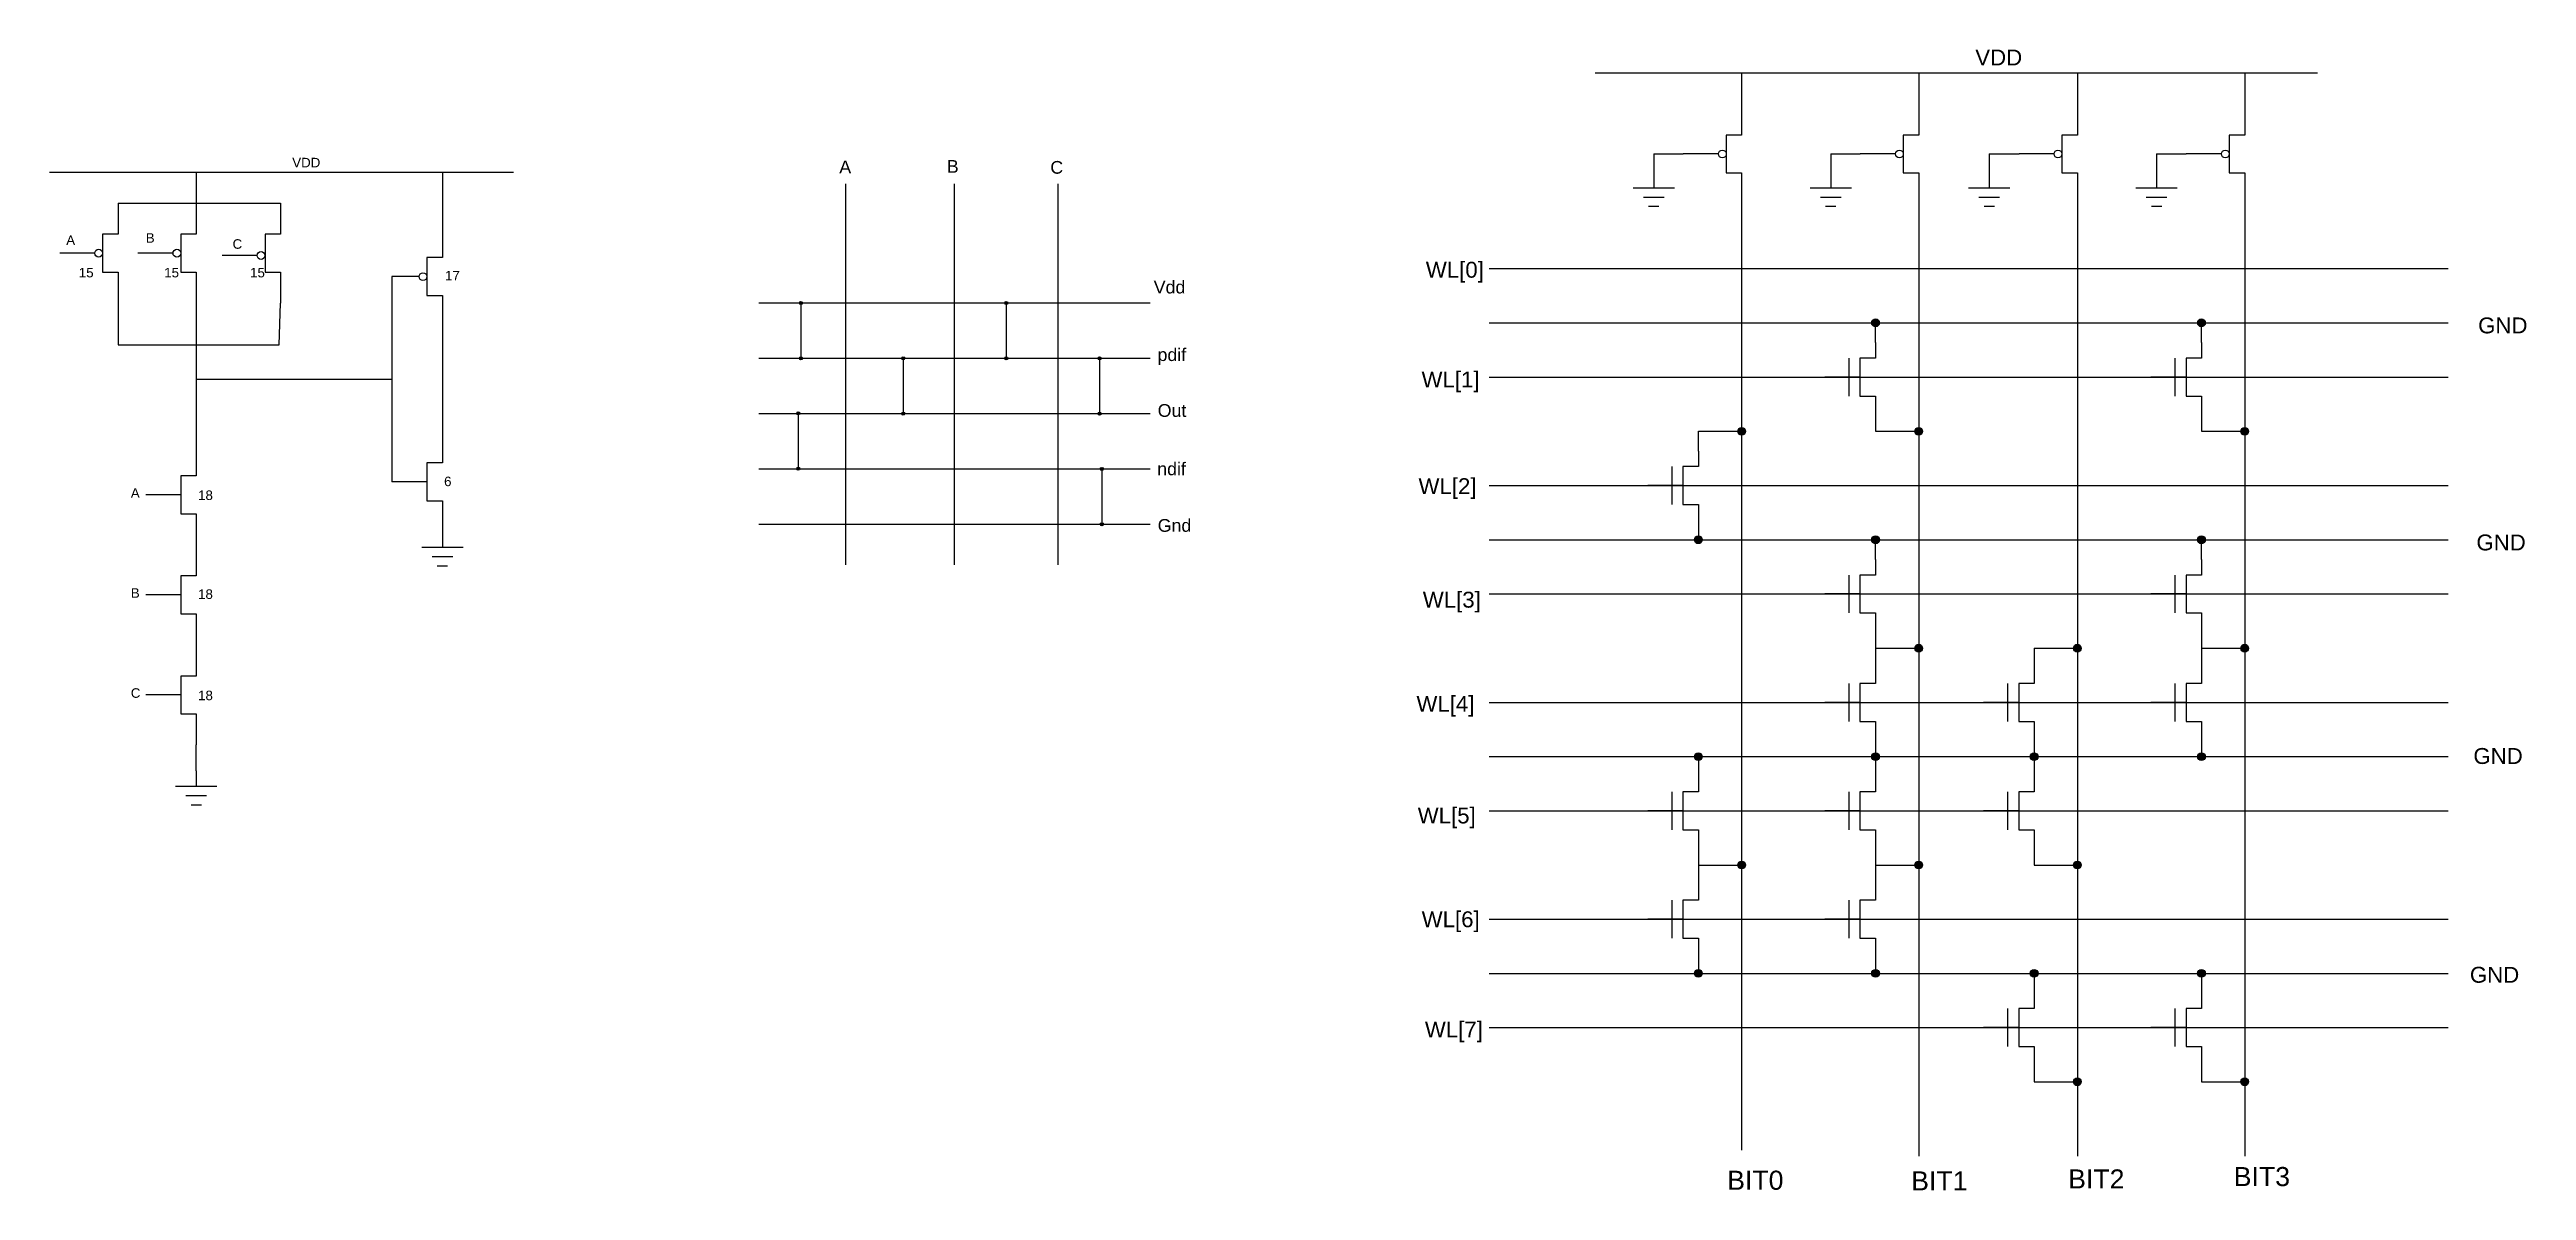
# Model space of a CAD drawing. Header units: inches. Extents: x 35 to 387, y 17 to 94.
# Drawn here: x 231.6 to 387.4, y 21.9 to 93.7 of the extents above; entities that cross this region are included whole.
import ezdxf

# ---------------------------------------------------------------- set-up
doc = ezdxf.new("R2010")
doc.units = ezdxf.units.IN
doc.header["$MEASUREMENT"] = 0
doc.styles.get("Standard").update_dxf_attribs({"font": 'arial.ttf'})

msp = doc.modelspace()

# ---------------------------------------------------------------- texts
at = {"attachment_point": 1}
for s, width, heights, insert, char_height in [('VDD', 1.0421, [0], (352.72, 93.65), 1), ('VDD', 1.0421, [0], (246.89, 86.84), 0.6), ('A', 1.0421, [0], (281.29, 86.67), 0.8), ('B', 1.0421, [0], (288.05, 86.7), 0.8), ('C', 1.0421, [0], (294.56, 86.64), 0.8), ('A', 1.0421, [0], (232.68, 81.96), 0.6), ('B', 1.0421, [0.727], (237.68, 82.1), 0.6), ('C', 1.0421, [0], (243.14, 81.72), 0.6), ('15', 1.0421, [0], (233.47, 79.92), 0.6), ('15', 1.0421, [0], (238.84, 79.92), 0.6), ('15', 1.0421, [0], (244.24, 79.92), 0.6), ('17', 1.0421, [0], (256.5, 79.73), 0.6), ('WL[0]', 1.0421, [0], (318.17, 80.3), 1), ('Vdd', 1.0421, [0], (301.06, 79.11), 0.8), ('GND', 1.0421, [0], (384.34, 76.8), 1), ('pdif', 1.0421, [0], (301.3, 74.86), 0.8), ('Out', 1.0421, [0], (301.31, 71.35), 0.8), ('ndif', 1.0421, [0], (301.28, 67.68), 0.8), ('A', 1.0421, [0], (236.74, 66.06), 0.6), ('18', 1.0421, [0], (240.97, 65.92), 0.6), ('6', 1.0421, [0], (256.44, 66.79), 0.6), ('Gnd', 1.0421, [0], (301.31, 64.12), 0.8), ('GND', 1.0421, [0], (384.23, 63.15), 1), ('B', 1.0421, [0], (236.74, 59.77), 0.6), ('18', 1.0421, [0], (240.97, 59.7), 0.6), ('C', 1.0421, [0], (236.74, 53.48), 0.6), ('18', 1.0421, [0], (240.97, 53.33), 0.6), ('GND', 1.0421, [0], (384.04, 49.72), 1), ('GND', 1.0421, [0], (383.82, 35.96), 1), ('BIT3', 0.9581, [0], (368.97, 23.37), 1.2), ('BIT0', 1.0421, [0], (337.12, 23.14), 1.2), ('BIT1', 1.0421, [0], (348.69, 23.1), 1.2), ('BIT2', 1.0421, [0], (358.56, 23.22), 1.2)]:
    msp.add_mtext_dynamic_manual_height_columns(s, width=width, gutter_width=1, heights=heights, dxfattribs=dict(at, insert=insert, char_height=char_height))
at = {"char_height": 1, "width": 2.2308, "attachment_point": 1}
for s, insert in [('WL[1]', (317.9, 73.4)), ('WL[2]', (317.71, 66.69)), ('WL[3]', (317.98, 59.55)), ('WL[4]', (317.58, 53)), ('WL[5]', (317.66, 45.98)), ('WL[6]', (317.91, 39.45)), ('WL[7]', (318.11, 32.52))]:
    msp.add_mtext(s, dxfattribs=dict(at, insert=insert))

# ---------------------------------------------------------------- hatches: boundary and pattern name
h = msp.add_hatch(color=5)
h.dxf.hatch_style = 1
h.paths.add_polyline_path([(278.79, 77.71), (278.98, 77.71, 1)])
h.paths.add_polyline_path([(278.98, 77.71), (278.88, 77.71), (278.88, 77.61, 0.414214)])
h.paths.add_polyline_path([(278.88, 77.71), (278.79, 77.71, 0.414214), (278.88, 77.61)])
h = msp.add_hatch(color=5)
h.dxf.hatch_style = 1
h.paths.add_polyline_path([(291.69, 77.71, 1), (291.89, 77.71, 1)])
at = {"true_color": 0x000000}
h = msp.add_hatch(color=18, dxfattribs=at)
h.dxf.hatch_style = 1
h.paths.add_polyline_path([(346.2, 76.46, 1), (346.69, 76.46, 1)])
h = msp.add_hatch(color=18, dxfattribs=at)
h.dxf.hatch_style = 1
h.paths.add_polyline_path([(366.69, 76.46, 1), (367.18, 76.46, 1)])
h = msp.add_hatch(color=5)
h.dxf.hatch_style = 1
h.paths.add_polyline_path([(278.79, 74.23, 1), (278.98, 74.23, 1)])
h = msp.add_hatch(color=5)
h.dxf.hatch_style = 1
h.paths.add_polyline_path([(285.22, 74.23, 1), (285.41, 74.23, 1)])
h = msp.add_hatch(color=5)
h.dxf.hatch_style = 1
h.paths.add_polyline_path([(291.69, 74.23, 1), (291.89, 74.23, 1)])
h = msp.add_hatch(color=5)
h.dxf.hatch_style = 1
h.paths.add_polyline_path([(297.56, 74.23, 1), (297.75, 74.23, 1)])
h = msp.add_hatch(color=5)
h.dxf.hatch_style = 1
h.paths.add_polyline_path([(278.61, 70.77), (278.8, 70.77, 1)])
h.paths.add_polyline_path([(278.8, 70.77), (278.71, 70.77), (278.71, 70.67, 0.414214)])
h.paths.add_polyline_path([(278.71, 70.77), (278.61, 70.77, 0.414214), (278.71, 70.67)])
h = msp.add_hatch(color=5)
h.dxf.hatch_style = 1
h.paths.add_polyline_path([(285.22, 70.75, 1), (285.41, 70.75, 1)])
h = msp.add_hatch(color=5)
h.dxf.hatch_style = 1
h.paths.add_polyline_path([(297.56, 70.75, 1), (297.75, 70.75, 1)])
h = msp.add_hatch(color=18, dxfattribs=at)
h.dxf.hatch_style = 1
h.paths.add_polyline_path([(337.79, 69.64, 1), (338.28, 69.64, 1)])
h = msp.add_hatch(color=18, dxfattribs=at)
h.dxf.hatch_style = 1
h.paths.add_polyline_path([(348.92, 69.64, 1), (349.41, 69.64, 1)])
h = msp.add_hatch(color=18, dxfattribs=at)
h.dxf.hatch_style = 1
h.paths.add_polyline_path([(369.41, 69.64, 1), (369.9, 69.64, 1)])
h = msp.add_hatch(color=5)
h.dxf.hatch_style = 1
h.paths.add_polyline_path([(278.61, 67.29, 1), (278.8, 67.29, 1)])
h = msp.add_hatch(color=5)
h.dxf.hatch_style = 1
h.paths.add_polyline_path([(297.7, 67.27), (297.9, 67.27, 1)])
h.paths.add_polyline_path([(297.9, 67.27), (297.8, 67.27), (297.8, 67.17, 0.414214)])
h.paths.add_polyline_path([(297.8, 67.27), (297.7, 67.27, 0.414214), (297.8, 67.17)])
h = msp.add_hatch(color=5)
h.dxf.hatch_style = 1
h.paths.add_polyline_path([(297.7, 63.79, 1), (297.9, 63.79, 1)])
h = msp.add_hatch(color=18, dxfattribs=at)
h.dxf.hatch_style = 1
h.paths.add_polyline_path([(335.07, 62.82, 1), (335.56, 62.82, 1)])
h = msp.add_hatch(color=18, dxfattribs=at)
h.dxf.hatch_style = 1
h.paths.add_polyline_path([(346.2, 62.82, 1), (346.69, 62.82, 1)])
h = msp.add_hatch(color=18, dxfattribs=at)
h.dxf.hatch_style = 1
h.paths.add_polyline_path([(366.69, 62.82, 1), (367.18, 62.82, 1)])
h = msp.add_hatch(color=18, dxfattribs=at)
h.dxf.hatch_style = 1
h.paths.add_polyline_path([(348.92, 56, 1), (349.41, 56, 1)])
h = msp.add_hatch(color=18, dxfattribs=at)
h.dxf.hatch_style = 1
h.paths.add_polyline_path([(358.89, 56, 1), (359.39, 56, 1)])
h = msp.add_hatch(color=18, dxfattribs=at)
h.dxf.hatch_style = 1
h.paths.add_polyline_path([(369.41, 56, 1), (369.9, 56, 1)])
h = msp.add_hatch(color=18, dxfattribs=at)
h.dxf.hatch_style = 1
h.paths.add_polyline_path([(335.07, 49.18, 1), (335.56, 49.18, 1)])
h = msp.add_hatch(color=18, dxfattribs=at)
h.dxf.hatch_style = 1
h.paths.add_polyline_path([(346.2, 49.18, 1), (346.69, 49.18, 1)])
h = msp.add_hatch(color=18, dxfattribs=at)
h.dxf.hatch_style = 1
h.paths.add_polyline_path([(356.18, 49.18, 1), (356.67, 49.18, 1)])
h = msp.add_hatch(color=18, dxfattribs=at)
h.dxf.hatch_style = 1
h.paths.add_polyline_path([(366.69, 49.18, 1), (367.18, 49.18, 1)])
h = msp.add_hatch(color=18, dxfattribs=at)
h.dxf.hatch_style = 1
h.paths.add_polyline_path([(337.79, 42.36, 1), (338.28, 42.36, 1)])
h = msp.add_hatch(color=18, dxfattribs=at)
h.dxf.hatch_style = 1
h.paths.add_polyline_path([(348.92, 42.36, 1), (349.41, 42.36, 1)])
h = msp.add_hatch(color=18, dxfattribs=at)
h.dxf.hatch_style = 1
h.paths.add_polyline_path([(358.89, 42.36, 1), (359.39, 42.36, 1)])
h = msp.add_hatch(color=18, dxfattribs=at)
h.dxf.hatch_style = 1
h.paths.add_polyline_path([(335.07, 35.55, 1), (335.56, 35.55, 1)])
h = msp.add_hatch(color=18, dxfattribs=at)
h.dxf.hatch_style = 1
h.paths.add_polyline_path([(346.2, 35.55, 1), (346.69, 35.55, 1)])
h = msp.add_hatch(color=18, dxfattribs=at)
h.dxf.hatch_style = 1
h.paths.add_polyline_path([(356.18, 35.55, 1), (356.67, 35.55, 1)])
h = msp.add_hatch(color=18, dxfattribs=at)
h.dxf.hatch_style = 1
h.paths.add_polyline_path([(366.69, 35.55, 1), (367.18, 35.55, 1)])
h = msp.add_hatch(color=18, dxfattribs=at)
h.dxf.hatch_style = 1
h.paths.add_polyline_path([(358.89, 28.73, 1), (359.39, 28.73, 1)])
h = msp.add_hatch(color=18, dxfattribs=at)
h.dxf.hatch_style = 1
h.paths.add_polyline_path([(369.41, 28.73, 1), (369.9, 28.73, 1)])

# ---------------------------------------------------------------- linework, layer by layer
for p, q in [((328.81, 92.18), (374.23, 92.18)), ((338.03, 92.18), (338.03, 90.22)), ((349.16, 92.18), (349.16, 90.22)), ((359.14, 92.18), (359.14, 90.22)), ((369.66, 92.18), (369.66, 90.22)), ((338.03, 90.22), (338.03, 88.27)), ((349.16, 90.22), (349.16, 88.27)), ((359.14, 90.22), (359.14, 88.27)), ((369.66, 90.22), (369.66, 88.27)), ((338.03, 88.27), (337.06, 88.27)), ((337.06, 88.27), (337.06, 85.89)), ((349.16, 88.27), (348.19, 88.27)), ((348.19, 88.27), (348.19, 85.89)), ((359.14, 88.27), (358.17, 88.27)), ((358.17, 88.27), (358.17, 85.89)), ((369.66, 88.27), (368.69, 88.27)), ((368.69, 88.27), (368.69, 85.89)), ((231.63, 85.94), (260.8, 85.94)), ((240.86, 85.94), (240.86, 83.99)), ((256.33, 85.94), (256.33, 80.57)), ((332.5, 87.08), (332.5, 85.92)), ((332.5, 87.08), (334.36, 87.08)), ((332.5, 85.92), (332.5, 84.94)), ((336.57, 87.08), (334.36, 87.08)), ((337.06, 85.89), (338.03, 85.89)), ((338.03, 85.89), (338.03, 83.93)), ((343.63, 87.08), (343.63, 85.92)), ((343.63, 87.08), (345.49, 87.08)), ((343.63, 85.92), (343.63, 84.94)), ((347.7, 87.08), (345.49, 87.08)), ((348.19, 85.89), (349.16, 85.89)), ((349.16, 85.89), (349.16, 83.93)), ((353.6, 87.08), (353.6, 85.92)), ((353.6, 87.08), (355.47, 87.08)), ((353.6, 85.92), (353.6, 84.94)), ((357.68, 87.08), (355.47, 87.08)), ((358.17, 85.89), (359.14, 85.89)), ((359.14, 85.89), (359.14, 83.93)), ((364.12, 87.08), (364.12, 85.92)), ((364.12, 87.08), (365.99, 87.08)), ((364.12, 85.92), (364.12, 84.94)), ((368.2, 87.08), (365.99, 87.08)), ((368.69, 85.89), (369.66, 85.89)), ((369.66, 85.89), (369.66, 83.93)), ((332.5, 84.94), (331.2, 84.94)), ((332.5, 84.35), (331.85, 84.35)), ((333.8, 84.94), (332.5, 84.94)), ((333.15, 84.35), (332.5, 84.35)), ((343.63, 84.94), (342.33, 84.94)), ((343.63, 84.35), (342.98, 84.35)), ((344.93, 84.94), (343.63, 84.94)), ((344.28, 84.35), (343.63, 84.35)), ((353.6, 84.94), (352.3, 84.94)), ((353.6, 84.35), (352.95, 84.35)), ((354.9, 84.94), (353.6, 84.94)), ((354.25, 84.35), (353.6, 84.35)), ((364.12, 84.94), (362.82, 84.94)), ((364.12, 84.35), (363.47, 84.35)), ((365.42, 84.94), (364.12, 84.94)), ((364.77, 84.35), (364.12, 84.35)), ((235.94, 83.99), (235.94, 82.03)), ((235.94, 83.99), (246.15, 83.99)), ((240.86, 83.99), (240.86, 82.03)), ((246.15, 83.99), (246.15, 82.03)), ((332.5, 83.78), (332.17, 83.78)), ((332.82, 83.78), (332.5, 83.78)), ((338.03, 83.93), (338.03, 24.44)), ((343.63, 83.78), (343.3, 83.78)), ((343.95, 83.78), (343.63, 83.78)), ((349.16, 83.93), (349.16, 24.05)), ((353.6, 83.78), (353.28, 83.78)), ((353.93, 83.78), (353.6, 83.78)), ((359.14, 83.93), (359.14, 24.05)), ((364.12, 83.78), (363.8, 83.78)), ((364.45, 83.78), (364.12, 83.78)), ((369.66, 83.93), (369.66, 24.05)), ((235.94, 82.03), (234.97, 82.03)), ((234.97, 82.03), (234.97, 79.65)), ((240.86, 82.03), (239.88, 82.03)), ((239.88, 82.03), (239.88, 79.65)), ((246.15, 82.03), (245.18, 82.03)), ((245.18, 82.03), (245.18, 79.65)), ((234.48, 80.84), (232.27, 80.84)), ((234.97, 79.65), (235.94, 79.65)), ((235.94, 79.65), (235.94, 77.69)), ((239.39, 80.84), (237.19, 80.84)), ((239.88, 79.65), (240.86, 79.65)), ((240.86, 79.65), (240.86, 77.69)), ((244.69, 80.7), (242.48, 80.7)), ((245.18, 79.65), (246.15, 79.65)), ((246.15, 79.65), (246.15, 77.69)), ((256.33, 80.57), (255.36, 80.57)), ((255.36, 80.57), (255.36, 78.18)), ((322.16, 79.87), (382.46, 79.87)), ((254.87, 79.37), (253.15, 79.37)), ((253.15, 79.37), (253.15, 66.46)), ((255.36, 78.18), (256.33, 78.18)), ((256.33, 78.18), (256.33, 76.23)), ((235.94, 77.69), (235.94, 75.08)), ((240.86, 77.69), (240.86, 75.08)), ((246.07, 75.08), (246.15, 77.69)), ((322.16, 76.46), (382.46, 76.46)), ((346.45, 75.22), (346.45, 76.46)), ((366.94, 75.22), (366.94, 76.46)), ((235.94, 75.08), (246.07, 75.08)), ((240.86, 75.08), (240.86, 70.75)), ((256.33, 76.23), (256.33, 68.62)), ((346.45, 75.22), (346.45, 74.24)), ((366.94, 75.22), (366.94, 74.24)), ((344.77, 74.24), (344.77, 71.86)), ((346.45, 74.24), (345.47, 74.24)), ((345.47, 74.24), (345.47, 71.86)), ((365.27, 74.24), (365.27, 71.86)), ((366.94, 74.24), (365.97, 74.24)), ((365.97, 74.24), (365.97, 71.86)), ((240.86, 72.91), (253.15, 72.91)), ((322.16, 73.05), (382.46, 73.05)), ((345.47, 73.05), (343.27, 73.05)), ((345.47, 71.86), (346.45, 71.86)), ((346.45, 71.86), (346.45, 69.64)), ((365.97, 73.05), (363.76, 73.05)), ((365.97, 71.86), (366.94, 71.86)), ((366.94, 71.86), (366.94, 69.64)), ((240.86, 70.75), (240.86, 68.79)), ((240.86, 68.79), (240.86, 66.84)), ((256.33, 69.6), (256.33, 67.65)), ((335.31, 68.4), (335.31, 69.64)), ((335.31, 69.64), (338.03, 69.64)), ((346.45, 69.64), (349.16, 69.64)), ((366.94, 69.64), (369.66, 69.64)), ((256.33, 67.65), (255.36, 67.65)), ((255.36, 67.65), (255.36, 65.26)), ((333.64, 67.42), (333.64, 65.04)), ((335.31, 67.42), (334.34, 67.42)), ((334.34, 67.42), (334.34, 65.04)), ((335.31, 68.4), (335.31, 67.42)), ((239.88, 65.65), (237.68, 65.65)), ((240.86, 66.84), (239.88, 66.84)), ((239.88, 66.84), (239.88, 64.46)), ((255.36, 66.46), (253.15, 66.46)), ((322.16, 66.23), (382.46, 66.23)), ((334.34, 66.23), (332.14, 66.23)), ((239.88, 64.46), (240.86, 64.46)), ((240.86, 64.46), (240.86, 62.5)), ((255.36, 65.26), (256.33, 65.26)), ((256.33, 65.26), (256.33, 63.31)), ((334.34, 65.04), (335.31, 65.04)), ((335.31, 65.04), (335.31, 62.82)), ((240.86, 62.5), (240.86, 60.55)), ((256.33, 62.33), (255.03, 62.33)), ((256.33, 63.31), (256.33, 62.33)), ((257.63, 62.33), (256.33, 62.33)), ((322.16, 62.82), (382.46, 62.82)), ((346.45, 61.58), (346.45, 62.82)), ((366.94, 61.58), (366.94, 62.82)), ((256.33, 61.74), (255.68, 61.74)), ((256.33, 61.16), (256, 61.16)), ((256.98, 61.74), (256.33, 61.74)), ((256.65, 61.16), (256.33, 61.16)), ((346.45, 61.58), (346.45, 60.6)), ((366.94, 61.58), (366.94, 60.6)), ((239.88, 59.36), (237.68, 59.36)), ((240.86, 60.55), (239.88, 60.55)), ((239.88, 60.55), (239.88, 58.17)), ((322.16, 59.41), (382.46, 59.41)), ((345.47, 59.41), (343.27, 59.41)), ((344.77, 60.6), (344.77, 58.22)), ((346.45, 60.6), (345.47, 60.6)), ((345.47, 60.6), (345.47, 58.22)), ((365.97, 59.41), (363.76, 59.41)), ((365.27, 60.6), (365.27, 58.22)), ((366.94, 60.6), (365.97, 60.6)), ((365.97, 60.6), (365.97, 58.22)), ((239.88, 58.17), (240.86, 58.17)), ((240.86, 58.17), (240.86, 56.21)), ((345.47, 58.22), (346.45, 58.22)), ((346.45, 58.22), (346.45, 56)), ((365.97, 58.22), (366.94, 58.22)), ((366.94, 58.22), (366.94, 56)), ((240.86, 56.21), (240.86, 54.25)), ((346.45, 56), (349.16, 56)), ((346.45, 56), (346.45, 53.78)), ((356.42, 56), (356.42, 53.78)), ((356.42, 56), (359.14, 56)), ((366.94, 56), (366.94, 53.78)), ((366.94, 56), (369.66, 56)), ((239.88, 53.06), (237.68, 53.06)), ((240.86, 54.25), (239.88, 54.25)), ((239.88, 54.25), (239.88, 51.87)), ((344.77, 53.78), (344.77, 51.4)), ((346.45, 53.78), (345.47, 53.78)), ((345.47, 53.78), (345.47, 51.4)), ((354.75, 53.78), (354.75, 51.4)), ((356.42, 53.78), (355.45, 53.78)), ((355.45, 53.78), (355.45, 51.4)), ((365.27, 53.78), (365.27, 51.4)), ((366.94, 53.78), (365.97, 53.78)), ((365.97, 53.78), (365.97, 51.4)), ((239.88, 51.87), (240.86, 51.87)), ((240.86, 51.87), (240.86, 49.92)), ((322.16, 52.59), (382.46, 52.59)), ((345.47, 52.59), (343.27, 52.59)), ((345.47, 51.4), (346.45, 51.4)), ((346.45, 51.4), (346.45, 49.18)), ((355.45, 52.59), (353.24, 52.59)), ((355.45, 51.4), (356.42, 51.4)), ((356.42, 51.4), (356.42, 49.18)), ((365.97, 52.59), (363.76, 52.59)), ((365.97, 51.4), (366.94, 51.4)), ((366.94, 51.4), (366.94, 49.18)), ((240.86, 48.28), (240.86, 49.92)), ((322.16, 49.18), (382.46, 49.18)), ((335.31, 49.18), (335.31, 46.97)), ((346.45, 49.18), (346.45, 46.97)), ((356.42, 49.18), (356.42, 46.97)), ((240.86, 47.3), (239.56, 47.3)), ((240.86, 48.28), (240.86, 47.3)), ((242.16, 47.3), (240.86, 47.3)), ((333.64, 46.97), (333.64, 44.58)), ((335.31, 46.97), (334.34, 46.97)), ((334.34, 46.97), (334.34, 44.58)), ((344.77, 46.97), (344.77, 44.58)), ((346.45, 46.97), (345.47, 46.97)), ((345.47, 46.97), (345.47, 44.58)), ((354.75, 46.97), (354.75, 44.58)), ((356.42, 46.97), (355.45, 46.97)), ((355.45, 46.97), (355.45, 44.58)), ((240.86, 46.71), (240.21, 46.71)), ((240.86, 46.13), (240.53, 46.13)), ((241.51, 46.71), (240.86, 46.71)), ((241.18, 46.13), (240.86, 46.13)), ((322.16, 45.77), (382.46, 45.77)), ((334.34, 45.77), (332.14, 45.77)), ((345.47, 45.77), (343.27, 45.77)), ((355.45, 45.77), (353.24, 45.77)), ((334.34, 44.58), (335.31, 44.58)), ((335.31, 44.58), (335.31, 42.36)), ((345.47, 44.58), (346.45, 44.58)), ((346.45, 44.58), (346.45, 42.36)), ((355.45, 44.58), (356.42, 44.58)), ((356.42, 44.58), (356.42, 42.36)), ((335.31, 42.36), (338.03, 42.36)), ((335.31, 42.36), (338.03, 42.36)), ((335.31, 42.36), (335.31, 40.15)), ((346.45, 42.36), (349.16, 42.36)), ((346.45, 42.36), (346.45, 40.15)), ((346.45, 42.36), (349.16, 42.36)), ((356.42, 42.36), (359.14, 42.36)), ((322.16, 38.96), (382.46, 38.96)), ((334.34, 38.96), (332.14, 38.96)), ((333.64, 40.15), (333.64, 37.76)), ((335.31, 40.15), (334.34, 40.15)), ((334.34, 40.15), (334.34, 37.76)), ((345.47, 38.96), (343.27, 38.96)), ((344.77, 40.15), (344.77, 37.76)), ((346.45, 40.15), (345.47, 40.15)), ((345.47, 40.15), (345.47, 37.76)), ((334.34, 37.76), (335.31, 37.76)), ((335.31, 37.76), (335.31, 35.55)), ((345.47, 37.76), (346.45, 37.76)), ((346.45, 37.76), (346.45, 35.55)), ((322.16, 35.55), (382.46, 35.55)), ((356.42, 35.55), (356.42, 33.33)), ((366.94, 35.55), (366.94, 33.33)), ((354.75, 33.33), (354.75, 30.95)), ((356.42, 33.33), (355.45, 33.33)), ((355.45, 33.33), (355.45, 30.95)), ((365.27, 33.33), (365.27, 30.95)), ((366.94, 33.33), (365.97, 33.33)), ((365.97, 33.33), (365.97, 30.95)), ((322.16, 32.14), (382.46, 32.14)), ((355.45, 32.14), (353.24, 32.14)), ((365.97, 32.14), (363.76, 32.14)), ((355.45, 30.95), (356.42, 30.95)), ((356.42, 30.95), (356.42, 28.73)), ((365.97, 30.95), (366.94, 30.95)), ((366.94, 30.95), (366.94, 28.73)), ((356.42, 28.73), (359.14, 28.73)), ((366.94, 28.73), (369.66, 28.73))]:
    msp.add_line(p, q)
at = {"color": 1}
for p, q in [((281.71, 61.24), (281.71, 85.2)), ((288.53, 61.24), (288.53, 85.2)), ((295.06, 61.24), (295.06, 85.2))]:
    msp.add_line(p, q, dxfattribs=at)
at = {"color": 5}
for p, q in [((276.23, 77.71), (300.83, 77.71)), ((278.88, 77.71), (278.88, 74.23)), ((291.79, 77.71), (291.79, 74.23)), ((285.31, 74.23), (285.31, 70.75)), ((297.66, 74.23), (297.66, 70.75)), ((276.23, 70.75), (300.83, 70.75)), ((278.71, 70.77), (278.71, 67.29)), ((297.8, 67.27), (297.8, 63.79)), ((276.23, 63.79), (300.83, 63.79))]:
    msp.add_line(p, q, dxfattribs=at)
at = {"color": 2}
msp.add_line((276.23, 74.23), (300.83, 74.23), dxfattribs=at)
at = {"color": 3}
msp.add_line((276.23, 67.27), (300.83, 67.27), dxfattribs=at)
for centre in [(336.82, 87.08), (347.95, 87.08), (357.92, 87.08), (368.44, 87.08), (234.72, 80.84), (239.64, 80.84), (244.93, 80.7), (255.11, 79.37), (346.45, 76.46), (366.94, 76.46), (338.03, 69.64), (349.16, 69.64), (369.66, 69.64), (335.31, 62.82), (346.45, 62.82), (366.94, 62.82), (349.16, 56), (359.14, 56), (369.66, 56), (335.31, 49.18), (346.45, 49.18), (356.42, 49.18), (366.94, 49.18), (338.03, 42.36), (349.16, 42.36), (359.14, 42.36), (335.31, 35.55), (346.45, 35.55), (356.42, 35.55), (366.94, 35.55), (359.14, 28.73), (369.66, 28.73)]:
    msp.add_circle(centre, 0.245)
at = {"color": 5}
for centre in [(278.88, 77.71), (291.79, 77.71), (291.79, 77.71), (278.88, 74.23), (285.31, 74.23), (285.31, 74.23), (291.79, 74.23), (297.66, 74.23), (297.66, 74.23), (278.71, 70.77), (285.31, 70.75), (297.66, 70.75), (278.71, 67.29), (297.8, 67.27), (297.8, 63.79)]:
    msp.add_circle(centre, 0.0972, dxfattribs=at)

msp.set_redraw_order([(e.dxf.handle, doc.entitydb.next_handle()) for e in msp.query("TEXT MTEXT ATTDEF DIMENSION ARC_DIMENSION")])  # texts and dimensions are drawn at this point

doc.saveas('drawing.dxf')
